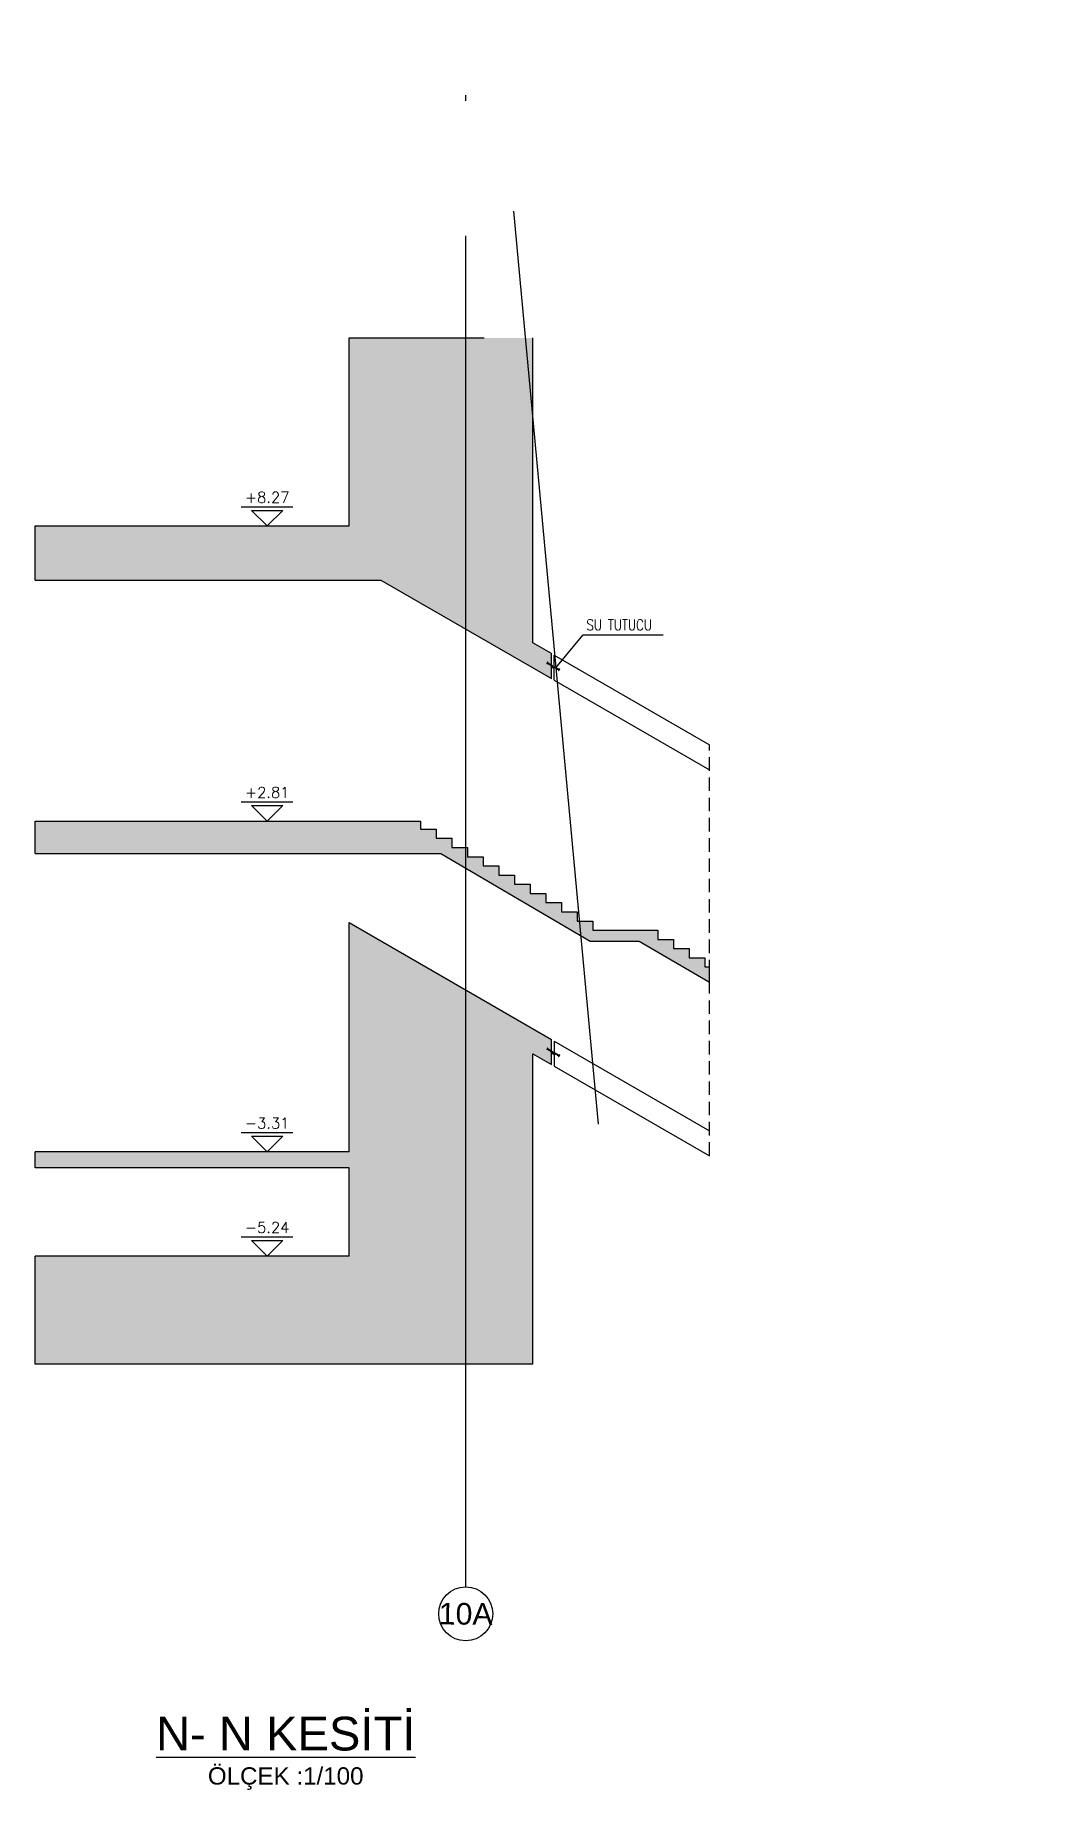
# Model space of a CAD drawing. Header units: millimetres. Extents: x 400392 to 401381, y 4543975 to 4544147.
# Drawn here: x 401311.18 to 401330.01, y 4543974.61 to 4544007.09 of the extents above; entities that cross this region are included whole.
import ezdxf
from ezdxf.enums import TextEntityAlignment as Align

# ---------------------------------------------------------------- set-up
doc = ezdxf.new("R2010")
doc.units = ezdxf.units.MM
for name, pattern in [('AKS', [3, 2.5, -0.25, 0, -0.25]), ('CIZGI', [0.4, 0.25, -0.15]), ('CONTINU', [0]), ('HIDDEN', [0.375, 0.25, -0.125]), ('UUC-ST-KAL-I05-101-U-000$0$ACAD_ISO05W100', [33, 24, -3, 0, -3, 0, -3])]:
    doc.linetypes.add(name, pattern=pattern)
for name, color, linetype in [('aks prota', 2, 'AKS'), ('caks prota', 4, 'Continuous'), ('kesik prota', 2, 'CIZGI'), ('kesit prota', 1, 'Continuous'), ('kesit tarama prota', 252, 'Continuous'), ('kolon tarama prota', 252, 'Continuous'), ('kot prota', 4, 'Continuous'), ('not yazısı prota', 6, 'Continuous'), ('not çizgisi prota', 4, 'Continuous'), ('PRT-CST-rc_level', 6, 'Continuous'), ('PRT-CST-rc_levermark', 4, 'Continuous'), ('st_s_ölçü', 4, 'Continuous'), ('t35 prota', 3, 'Continuous'), ('taks prota', 7, 'Continuous'), ('tplan prota', 7, 'Continuous'), ('UUC-ST-KAL-I05-101-U-000$0$st_s_su tutucu', 2, 'Continuous')]:
    doc.layers.add(name, color=color, linetype=linetype)
doc.styles.add('Arial', font='Arial.ttf')
doc.styles.add('OLCU', font='romanstw.shx')
doc.styles.add('TAKS', font='Arial Unicode.ttf')
doc.styles.add('TSIMPLEX', font='romanstw.shx')
doc.dimstyles.new('1-50', dxfattribs={"dimtxt": 10, "dimasz": 4, "dimexe": 4, "dimexo": 8, "dimgap": 4, "dimtad": 1, "dimdec": 1, "dimrnd": 0.05, "dimzin": 9, "dimdsep": 46, "dimtxsty": 'OLCU', "dimblk1": 'OBLIQUE', "dimblk2": 'OBLIQUE', "dimsah": 1, "dimcen": 2, "dimdle": 4, "dimclrd": 4, "dimclre": 4, "dimclrt": 3, "dimadec": 1, "dimazin": 0, "dimtfac": 1, "dimtdec": 1, "dimtix": 1, "dimtmove": 2, "dimatfit": 3, "dimldrblk": 'OBLIQUE', "dimfxl": 1, "dimtvp": 1, "dimtolj": 1, "dimtzin": 1, "dimarcsym": 0})

msp = doc.modelspace()

# ---------------------------------------------------------------- texts
at = {"layer": 'not yazısı prota', "ltscale": 0.05, "style": 'TSIMPLEX', "width": 0.8}
msp.add_text('SU TUTUCU', height=0.2, rotation=359.9999988744195, dxfattribs=at).set_placement((401321.3901016861, 4543996.0725519))
at = {"layer": 't35 prota', "style": 'Arial'}
msp.add_text('ÖLÇEK :1/100', height=0.32, dxfattribs=at).set_placement((401315.8224314029, 4543974.858278643), align=Align.MIDDLE)
at = {"layer": 'taks prota', "style": 'TAKS'}
msp.add_text('10A', height=0.4, rotation=359.5051674871739, dxfattribs=at).set_placement((401319.1552452245, 4543977.872760965), align=Align.MIDDLE_CENTER)
at = {"layer": 'tplan prota', "style": 'Arial'}
msp.add_text('%%UN- N KESİTİ', height=0.625, dxfattribs=at).set_placement((401315.8224314029, 4543975.733278643), align=Align.MIDDLE)

# ---------------------------------------------------------------- blocks, each defined once
blk = doc.blocks.new('KOTK5')
at = {"layer": 'PRT-CST-rc_levermark'}
blk.add_line((216.6666666667443, 160), (-213.3333333332557, 160), dxfattribs=at)
blk.add_lwpolyline([(130, 130), (-130, 130), (0, 0)], close=True, dxfattribs=at)
at = {"layer": 'PRT-CST-rc_level', "style": 'OLCU'}
blk.add_attdef('000.00', text='', height=90, dxfattribs=at).set_placement((0, 193.1381784435362), align=Align.CENTER)
blk = doc.blocks.new('_Oblique')
at = {"layer": 'st_s_ölçü', "lineweight": -2}
blk.add_line((-0.5, -0.5), (0.5, 0.5), dxfattribs=at)

# ---------------------------------------------------------------- hatches: boundary and pattern name
at = {"layer": 'kesit tarama prota'}
h = msp.add_hatch(color=256, dxfattribs=at)
h.dxf.hatch_style = 1
h.paths.add_polyline_path([(401316.9948597462, 4543998.002800105), (401311.1830718198, 4543998.002800105), (401311.1830718198, 4543997.002800105), (401317.5848981573, 4543997.002800105), (401320.7438730816, 4543995.178965082), (401320.7438730816, 4543995.640845298), (401320.3974629201, 4543995.840845298), (401320.3974629201, 4544001.481209176), (401316.9948597462, 4544001.481209176)])
h = msp.add_hatch(color=256, dxfattribs=at)
h.dxf.hatch_style = 1
h.paths.add_polyline_path([(401316.9948597462, 4543991.942800106), (401318.6935121805, 4543991.942800106), (401321.4570415923, 4543990.322800105), (401322.3670415923, 4543990.322800105), (401323.6669041193, 4543989.560811727), (401323.6669041193, 4543989.842800105), (401323.5813412703, 4543989.842800105), (401323.5813412703, 4543990.012800105), (401323.2913412703, 4543990.012800105), (401323.2913412703, 4543990.182800105), (401323.0013412703, 4543990.182800105), (401323.0013412703, 4543990.352800105), (401322.7113412703, 4543990.352800105), (401322.7113412703, 4543990.522800106), (401321.5113412703, 4543990.522800106), (401321.5113412703, 4543990.692800106), (401321.2213412703, 4543990.692800106), (401321.2213412703, 4543990.862800105), (401320.9313412703, 4543990.862800105), (401320.9313412703, 4543991.032800105), (401320.6413412703, 4543991.032800105), (401320.6413412703, 4543991.202800105), (401320.3513412703, 4543991.202800105), (401320.3513412703, 4543991.372800105), (401320.0613412703, 4543991.372800105), (401320.0613412703, 4543991.542800105), (401319.7713412703, 4543991.542800105), (401319.7713412703, 4543991.712800105), (401319.4813412703, 4543991.712800105), (401319.4813412703, 4543991.882800105), (401319.1913412703, 4543991.882800105), (401319.1913412703, 4543992.052800105), (401318.9013412703, 4543992.052800105), (401318.9013412703, 4543992.222800105), (401318.6113412703, 4543992.222800105), (401318.6113412703, 4543992.392800105), (401318.3213412703, 4543992.392800105), (401318.3213412703, 4543992.542800105), (401311.1830718198, 4543992.542800105), (401311.1830718198, 4543991.942800106)])
h = msp.add_hatch(color=256, dxfattribs=at)
h.dxf.hatch_style = 1
h.paths.add_polyline_path([(401320.3974629201, 4543988.237464278), (401320.7438722018, 4543988.037462754), (401320.7438722018, 4543988.499344142), (401316.9948597462, 4543990.663859484), (401316.9948597462, 4543986.422800105), (401311.1830718198, 4543986.422800105), (401311.1830718198, 4543986.122800105), (401316.9948597462, 4543986.122800105), (401316.9948597462, 4543984.492800105), (401311.1830718198, 4543984.492800105), (401311.1830718198, 4543982.492800105), (401320.3974629201, 4543982.492800105)])

# ---------------------------------------------------------------- linework, layer by layer
at = {"layer": 'aks prota', "ltscale": 10}
msp.add_line((401319.1552452245, 4543978.372760965), (401319.1552452246, 4544007.08626601), dxfattribs=at)
at = {"layer": 'caks prota', "ltscale": 0.05}
msp.add_circle((401319.1552452245, 4543977.872760965), 0.5, dxfattribs=at)
at = {"layer": 'kesik prota', "ltscale": 10}
for p, q in [((401311.1830718198, 4543997.002800105), (401311.1830718198, 4543998.002800105)), ((401311.1830718198, 4543991.942800106), (401311.1830718198, 4543992.542800105))]:
    msp.add_line(p, q, dxfattribs=at)
for points in [[(401316.9948597462, 4544001.481209176), (401320.3974629201, 4544001.481209176)], [(401311.1830718198, 4543986.122800105), (401311.1830718198, 4543986.422800105)], [(401311.1830718198, 4543982.492800105), (401311.1830718198, 4543984.492800105)]]:
    msp.add_lwpolyline(points, dxfattribs=at)
at = {"layer": 'kesit prota', "color": 1}
for p, q in [((401320.3974629201, 4543995.840845298), (401320.3974629201, 4544001.481209176)), ((401316.9948597462, 4543986.422800105), (401316.9948597462, 4543990.663859484)), ((401316.9948597462, 4543984.492800105), (401316.9948597462, 4543986.122800105))]:
    msp.add_line(p, q, dxfattribs=at)
for points in [[(401311.1830718198, 4543998.002800105), (401316.9948597462, 4543998.002800105), (401316.9948597462, 4544001.481209176)], [(401311.1830718198, 4543997.002800105), (401317.5848981573, 4543997.002800105), (401320.7438730816, 4543995.178965082), (401320.7438730816, 4543995.640845298), (401320.3974629201, 4543995.840845298)], [(401311.1830718198, 4543992.542800105), (401318.3213412703, 4543992.542800105), (401318.3213412703, 4543992.392800105), (401318.6113412703, 4543992.392800105), (401318.6113412703, 4543992.222800105), (401318.9013412703, 4543992.222800105), (401318.9013412703, 4543992.052800105), (401319.1913412703, 4543992.052800105), (401319.1913412703, 4543991.882800105), (401319.4813412703, 4543991.882800105), (401319.4813412703, 4543991.712800105), (401319.7713412703, 4543991.712800105), (401319.7713412703, 4543991.542800105), (401320.0613412703, 4543991.542800105), (401320.0613412703, 4543991.372800105), (401320.3513412703, 4543991.372800105), (401320.3513412703, 4543991.202800105), (401320.6413412703, 4543991.202800105), (401320.6413412703, 4543991.032800105), (401320.9313412703, 4543991.032800105), (401320.9313412703, 4543990.862800105), (401321.2213412703, 4543990.862800105), (401321.2213412703, 4543990.692800106), (401321.5113412703, 4543990.692800106), (401321.5113412703, 4543990.522800106), (401322.7113412703, 4543990.522800106), (401322.7113412703, 4543990.352800105), (401323.0013412703, 4543990.352800105), (401323.0013412703, 4543990.182800105), (401323.2913412703, 4543990.182800105), (401323.2913412703, 4543990.012800105), (401323.5813412703, 4543990.012800105), (401323.5813412703, 4543989.842800105), (401323.6669041193, 4543989.842800105)], [(401311.1824075677, 4543991.942800106), (401318.6935121805, 4543991.942800106)], [(401318.6935121805, 4543991.942800106), (401321.4570415923, 4543990.322800105), (401322.3670415923, 4543990.322800105), (401323.6669041193, 4543989.560811727)], [(401316.9948597462, 4543990.663859484), (401320.7438722018, 4543988.499344142)], [(401320.3974629201, 4543982.492800105), (401320.3974629201, 4543988.237464278), (401320.7438722018, 4543988.037462754), (401320.7438722018, 4543988.499344142)], [(401316.9948597462, 4543986.422800105), (401311.1830718198, 4543986.422800105)], [(401316.9948597462, 4543986.122800105), (401311.1830718198, 4543986.122800105)], [(401316.9948597462, 4543984.492800105), (401311.1830718198, 4543984.492800105)], [(401320.3974629201, 4543982.492800105), (401311.1830718198, 4543982.492800105)]]:
    msp.add_lwpolyline(points, dxfattribs=at)
at = {"layer": 'kesit prota'}
msp.add_lwpolyline([(401323.6669041193, 4543989.560811727), (401323.6669041193, 4543989.842800105)], dxfattribs=at)
at = {"layer": 'kolon tarama prota'}
for p, q in [((401320.7938722018, 4543995.150095752), (401320.7938722018, 4543995.611978292)), ((401320.7938722018, 4543988.470477065), (401320.7938722018, 4543988.008594947))]:
    msp.add_line(p, q, dxfattribs=at)
for points in [[(401320.7938722018, 4543995.611978292), (401323.6669041193, 4543993.953232541)], [(401320.7938722018, 4543995.150095752), (401323.6669041193, 4543993.491333148)], [(401320.7938722018, 4543988.470477065), (401323.6669041193, 4543986.811714461)], [(401320.7938722018, 4543988.008594947), (401323.6669041193, 4543986.349832344)]]:
    msp.add_lwpolyline(points, dxfattribs=at)
at = {"layer": 'kolon tarama prota', "linetype": 'HIDDEN'}
msp.add_lwpolyline([(401323.6669041193, 4543986.349832344), (401323.6669041193, 4543993.953232541)], dxfattribs=at)
at = {"layer": 'UUC-ST-KAL-I05-101-U-000$0$st_s_su tutucu', "linetype": 'UUC-ST-KAL-I05-101-U-000$0$ACAD_ISO05W100', "ltscale": 0.05}
for points in [[(401320.7818884352, 4543995.37825695, -0.5773502691895264), (401320.7792884284, 4543995.37675585), (401320.7489677219, 4543995.394261699, -0.5773502691896774), (401320.7489677368, 4543995.397263922), (401320.7694774664, 4543995.409105097, 0.5773502691898074), (401320.7694774792, 4543995.412107317), (401320.7297826553, 4543995.435025372), (401320.7327085459, 4543995.440093108), (401320.7291419152, 4543995.442152323), (401320.7262160265, 4543995.437084586), (401320.6978877555, 4543995.453440091), (401320.7008136458, 4543995.458507827), (401320.6972470158, 4543995.460567044), (401320.694321127, 4543995.455499308), (401320.6764090502, 4543995.465840955), (401320.6754033725, 4543995.481432736), (401320.6709000524, 4543995.484032756), (401320.6552999315, 4543995.457012833), (401320.6598032515, 4543995.454412812), (401320.673809031, 4543995.461337635), (401320.6917211058, 4543995.450995987), (401320.688795216, 4543995.44592825), (401320.6923618462, 4543995.443869034), (401320.6952877356, 4543995.448936771), (401320.7236160063, 4543995.432581267), (401320.7206901169, 4543995.42751353), (401320.7242567466, 4543995.425454314), (401320.727182636, 4543995.430522051), (401320.7599441443, 4543995.41160699, -0.5773502691899163), (401320.759944131, 4543995.408604769), (401320.740301069, 4543995.397263959, 0.5773502691894145), (401320.7403010559, 4543995.394261739), (401320.7836217284, 4543995.369250278, 0.5773502691898413), (401320.7862217352, 4543995.370751377), (401320.7862218356, 4543995.393433171, -0.5773502691890604), (401320.788821843, 4543995.394934271), (401320.8215833512, 4543995.37601921), (401320.8186574622, 4543995.370951474), (401320.8222240923, 4543995.368892258), (401320.8251499813, 4543995.373959993), (401320.8534782526, 4543995.357604491), (401320.8505523629, 4543995.352536754), (401320.8541189919, 4543995.350477538), (401320.8570448812, 4543995.355545273), (401320.8749569567, 4543995.345203626), (401320.8759626343, 4543995.329611845), (401320.8804659549, 4543995.327011826), (401320.8960660752, 4543995.354031748), (401320.8915627551, 4543995.356631769), (401320.8775569769, 4543995.349706947), (401320.8596449005, 4543995.360048594), (401320.8625707912, 4543995.365116332), (401320.8590041612, 4543995.367175547), (401320.856078272, 4543995.362107811), (401320.827750001, 4543995.378463315), (401320.8306758901, 4543995.383531051), (401320.8271092602, 4543995.385590267), (401320.8241833711, 4543995.380522531), (401320.7844885478, 4543995.403440584, 0.5773502691892096), (401320.781888541, 4543995.401939484)], [(401320.7818875554, 4543988.236755794, -0.5773502691895264), (401320.7792875486, 4543988.235254696), (401320.7489668421, 4543988.252760543, -0.5773502691896774), (401320.748966857, 4543988.255762766), (401320.7694765865, 4543988.267603941, 0.5773502691898074), (401320.7694765993, 4543988.270606162), (401320.7297817754, 4543988.293524216), (401320.732707666, 4543988.298591953), (401320.7291410354, 4543988.300651168), (401320.7262151466, 4543988.295583432), (401320.6978868757, 4543988.311938935), (401320.700812766, 4543988.317006673), (401320.6972461359, 4543988.319065888), (401320.6943202471, 4543988.313998153), (401320.6764081704, 4543988.3243398), (401320.6754024926, 4543988.33993158), (401320.6708991725, 4543988.342531601), (401320.6552990517, 4543988.315511677), (401320.6598023716, 4543988.312911657), (401320.6738081512, 4543988.31983648), (401320.691720226, 4543988.309494832), (401320.6887943361, 4543988.304427094), (401320.6923609663, 4543988.302367879), (401320.6952868557, 4543988.307435616), (401320.7236151265, 4543988.291080112), (401320.720689237, 4543988.286012374), (401320.7242558667, 4543988.283953158), (401320.7271817562, 4543988.289020895), (401320.7599432645, 4543988.270105835, -0.5773502691899163), (401320.7599432511, 4543988.267103613), (401320.7403001891, 4543988.255762804, 0.5773502691894145), (401320.740300176, 4543988.252760584), (401320.7836208486, 4543988.227749122, 0.5773502691898413), (401320.7862208554, 4543988.229250222), (401320.7862209557, 4543988.251932016, -0.5773502691890604), (401320.7888209631, 4543988.253433116), (401320.8215824714, 4543988.234518054), (401320.8186565824, 4543988.229450318), (401320.8222232125, 4543988.227391102), (401320.8251491014, 4543988.232458838), (401320.8534773727, 4543988.216103336), (401320.850551483, 4543988.211035598), (401320.854118112, 4543988.208976382), (401320.8570440013, 4543988.214044117), (401320.8749560768, 4543988.203702471), (401320.8759617544, 4543988.188110691), (401320.8804650751, 4543988.18551067), (401320.8960651953, 4543988.212530592), (401320.8915618752, 4543988.215130613), (401320.8775560971, 4543988.208205791), (401320.8596440207, 4543988.218547438), (401320.8625699113, 4543988.223615176), (401320.8590032813, 4543988.225674392), (401320.8560773921, 4543988.220606656), (401320.8277491211, 4543988.236962159), (401320.8306750102, 4543988.242029896), (401320.8271083803, 4543988.244089112), (401320.8241824912, 4543988.239021375), (401320.7844876679, 4543988.261939429, 0.5773502691892096), (401320.7818876611, 4543988.26043833)]]:
    msp.add_lwpolyline(points, format="xyb", close=True, dxfattribs=at)

# ---------------------------------------------------------------- block references
at = {"layer": 'kot prota', "linetype": 'CONTINU', "ltscale": 0.1}
ref = msp.add_blockref('KOTK5', (401315.4808355324, 4543998.002800105), dxfattribs=dict(at, xscale=-0.002222222222222222, yscale=0.002222222222222222, zscale=0.002222222222222222, rotation=359.9999999999996))
ref.add_attrib('000.00', '+8.27', dxfattribs={"layer": 'PRT-CST-rc_level', "height": 0.1999999999999999, "style": 'OLCU'}).set_placement((401315.4808355324, 4543998.431996057), align=Align.CENTER)
ref = msp.add_blockref('KOTK5', (401315.4808355324, 4543992.542800105), dxfattribs=dict(at, xscale=-0.002222222222222222, yscale=0.002222222222222222, zscale=0.002222222222222222, rotation=359.9999999999996))
ref.add_attrib('000.00', '+2.81', dxfattribs={"layer": 'PRT-CST-rc_level', "height": 0.1999999999999999, "style": 'OLCU'}).set_placement((401315.4808355324, 4543992.971996057), align=Align.CENTER)
ref = msp.add_blockref('KOTK5', (401315.4808355324, 4543986.422800105), dxfattribs=dict(at, xscale=-0.002222222222222222, yscale=0.002222222222222222, zscale=0.002222222222222222, rotation=359.9999999999996))
ref.add_attrib('000.00', '-3.31', dxfattribs={"layer": 'PRT-CST-rc_level', "height": 0.1999999999999999, "style": 'OLCU'}).set_placement((401315.4808355324, 4543986.851996058), align=Align.CENTER)
ref = msp.add_blockref('KOTK5', (401315.4808355324, 4543984.492800105), dxfattribs=dict(at, xscale=-0.002222222222222222, yscale=0.002222222222222222, zscale=0.002222222222222222, rotation=359.9999999999996))
ref.add_attrib('000.00', '-5.24', dxfattribs={"layer": 'PRT-CST-rc_level', "height": 0.1999999999999999, "style": 'OLCU'}).set_placement((401315.4808355324, 4543984.921996057), align=Align.CENTER)

msp.set_redraw_order([(e.dxf.handle, doc.entitydb.next_handle()) for e in msp.query("TEXT MTEXT ATTDEF DIMENSION ARC_DIMENSION")])  # texts and dimensions are drawn at this point

# ---------------------------------------------------------------- leaders
at = {"layer": 'not çizgisi prota'}
msp.add_leader([(401320.8247424355, 4543995.380176621), (401321.3290161877, 4543995.987440926), (401322.8140926792, 4543995.987681888)], dimstyle='1-50', override={"dimasz": 12, "dimgap": 4, "dimtad": 0}, dxfattribs=at)

doc.saveas('drawing.dxf')
